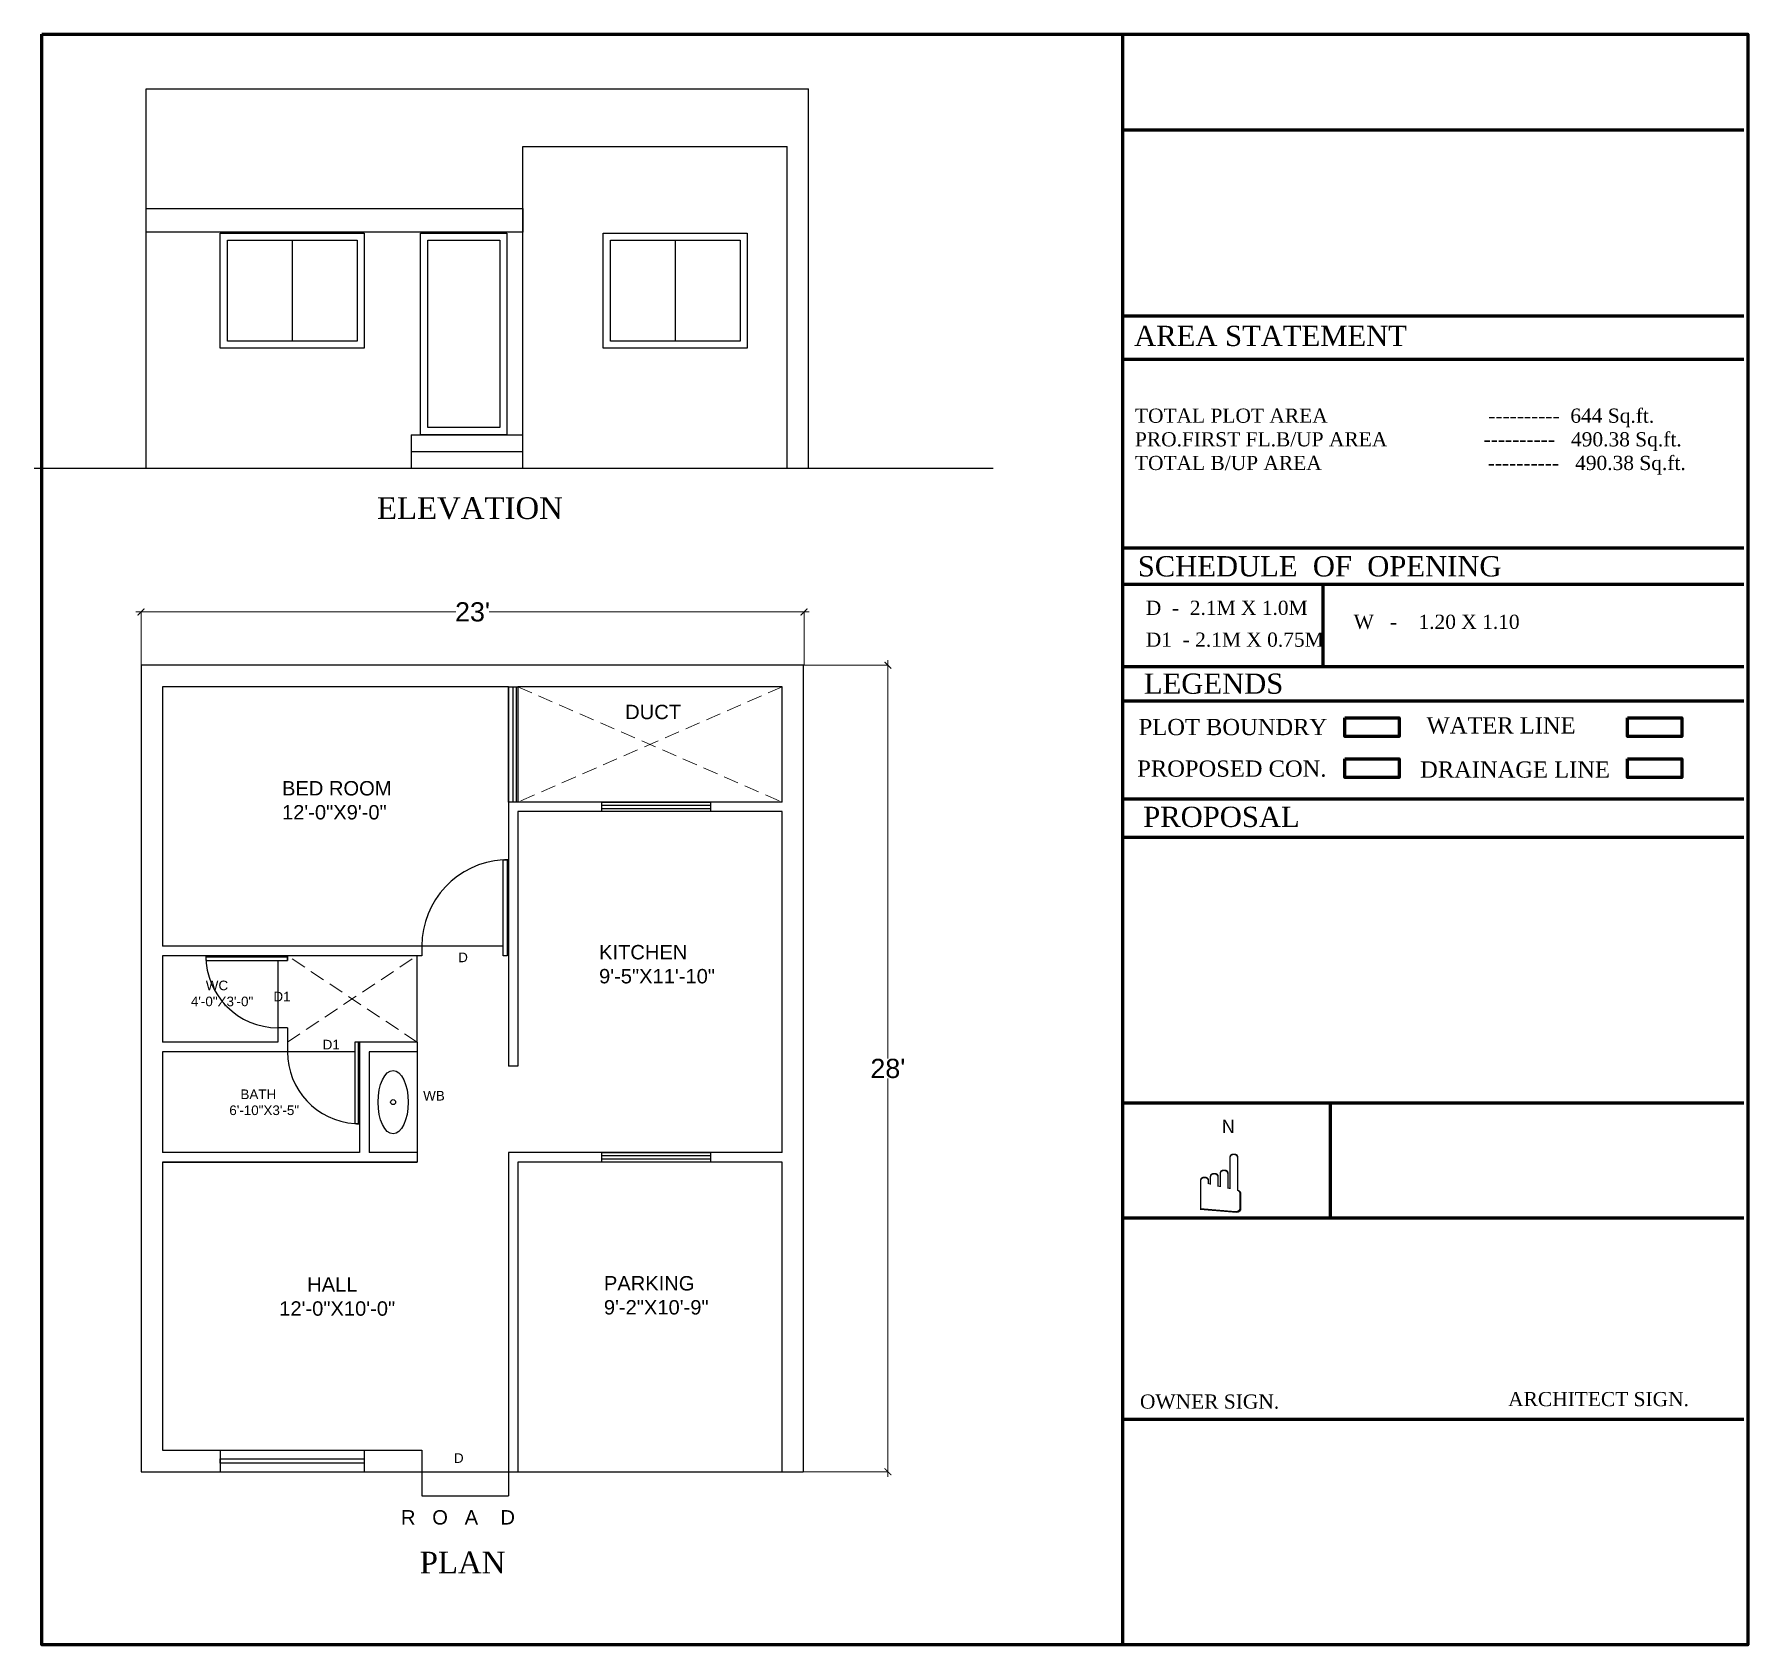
# Model space of a CAD drawing. Header units: inches. Extents: x 176 to 21551, y 16408 to 33639.
# Drawn here: x 10428 to 11142, y 16408 to 17079 of the extents above; entities that cross this region are included whole.
import ezdxf

# ---------------------------------------------------------------- set-up
doc = ezdxf.new("R2010")
doc.units = ezdxf.units.IN
doc.header["$LTSCALE"] = 25
doc.header["$MEASUREMENT"] = 0
doc.linetypes.add('DASHED2', pattern=[0.375, 0.25, -0.125])
doc.styles.get("Standard").update_dxf_attribs({"font": 'arial.ttf', "height": 8})
doc.styles.add('style2', font='times.ttf', dxfattribs={"height": 0.1})
doc.dimstyles.get("Standard").update_dxf_attribs({"dimtxt": 0.18, "dimasz": 0.18, "dimexe": 0.18, "dimexo": 0.0625, "dimgap": 0.09, "dimtad": 0, "dimtih": 1, "dimtoh": 1, "dimdec": 4, "dimzin": 0, "dimdsep": 46, "dimtxsty": 'Standard', "dimcen": 0.09, "dimadec": 0, "dimazin": 0, "dimtfac": 1, "dimtdec": 4, "dimtofl": 0, "dimtmove": 0, "dimatfit": 3, "dimfxl": 1, "dimtolj": 1, "dimtzin": 0, "dimarcsym": 0})

msp = doc.modelspace()

# ---------------------------------------------------------------- texts
at = {"color": 7, "linetype": 'ByBlock', "attachment_point": 1}
for s, insert, char_height, width in [('{\\fTimes New Roman|b0|i0|c0|p18;AREA STATEMENT}', (10886.32, 16957.65), 8.4375, 405), ('{\\fTimes New Roman|b0|i0|c0|p18;TOTAL PLOT AREA                              ----------  644 Sq.ft.\\PPRO.FIRST FL.B/UP AREA                  ----------   490.38 Sq.ft.\\PTOTAL B/UP AREA                               ----------   490.38 Sq.ft.}', (10886.66, 16923.16), 5.9062, 337.5), ('{\\fTimes New Roman|b0|i0|c0|p18;ELEVATION}', (10570.92, 16886.21), 9.0489, 482.6096), ('{\\fTimes New Roman|b0|i0|c0|p18;SCHEDULE  OF  OPENING}', (10887.83, 16861.68), 8.4375, 405), ('{\\fTimes New Roman|b0|i0|c0|p18;D  -  2.1M X 1.0M  \\P   } \\P   ', (10891.17, 16843.12), 5.9062, 337.5), ('   \\P{\\fTimes New Roman|b0|i0|c0|p18;W   -    1.20 X 1.10       }', (10977.76, 16847.14), 5.9062, 337.5), ('{\\fTimes New Roman|b0|i0|c0|p18;D1  - 2.1M X 0.75M  \\P   } \\P   ', (10891.17, 16829.86), 5.9062, 337.5), ('{\\fTimes New Roman|b0|i0|c0|p18;LEGENDS}', (10890.39, 16812.8), 8.4375, 405), ('{\\fTimes New Roman|b0|i0|c0|p18;WATER LINE}', (11008.14, 16794.56), 6.7556, 405), ('{\\fTimes New Roman|b0|i0|c0|p18;PLOT BOUNDRY}', (10888.21, 16793.88), 6.7556, 405), ('{\\fTimes New Roman|b0|i0|c0|p18;PROPOSED CON.}', (10887.62, 16776.57), 6.7556, 405), ('{\\fTimes New Roman|b0|i0|c0|p18;DRAINAGE LINE}', (11005.44, 16776.18), 6.7556, 405), ('{\\fTimes New Roman|b0|i0|c0|p18;PROPOSAL}', (10890.12, 16757.31), 8.4375, 405), ('{\\fTimes New Roman|b0|i0|c0|p18; OWNER SIGN. }                                       ', (10886.51, 16512.48), 5.9062, 168.75), ('{\\fTimes New Roman|b0|i0|c0|p18;ARCHITECT SIGN.}                                         ', (11042.1, 16513.51), 5.9062, 168.75), ('{\\fTimes New Roman|b0|i0|c0|p18;PLAN}', (10588.72, 16447), 9.0489, 482.6096)]:
    msp.add_mtext(s, dxfattribs=dict(at, insert=insert, char_height=char_height, width=width))
at = {"ltscale": 0.1, "attachment_point": 1}
for s, insert, char_height, width in [('DUCT', (10674.3, 16799.78), 6, 95.1506), ('BED ROOM\\P12\'-0"X9\'-0"', (10531.35, 16768), 6, 95.1506), ('    D', (10598.54, 16696.55), 4, 95.1506), ('KITCHEN\\P9\'-5"X11\'-10"', (10663.43, 16699.72), 6, 95.1506), ('    WC\\P4\'-0"X3\'-0"', (10493.4, 16684.87), 4, 95.1506), ('    D1', (10521.58, 16680.23), 4, 95.1506), ('    D1', (10542.08, 16660.22), 4, 95.1506), ('   BATH\\P6\'-10"X3\'-5"', (10509.4, 16639.53), 4, 95.1506), ('WB', (10590.16, 16638.91), 4, 9.4766), ('     HALL\\P12\'-0"X10\'-0"', (10530.2, 16561.28), 6, 95.1506), ('PARKING\\P9\'-2"X10\'-9"', (10665.44, 16561.79), 6, 95.1506), ('    D', (10596.77, 16487.97), 4, 95.1506), ('R   O   A    D', (10580.9, 16464.3), 6, 95.1506)]:
    msp.add_mtext(s, dxfattribs=dict(at, insert=insert, char_height=char_height, width=width))
at = {"color": 7, "insert": (10922.89, 16626.92), "char_height": 6.3155, "width": 83.6214, "attachment_point": 1, "style": 'style2'}
msp.add_mtext('{\\fVineta BT|b0|i0|c0|p0;\\H0.875x;N}', dxfattribs=at)
at = {"color": 7, "insert": (10936.98, 16615.81), "char_height": 25.0004, "width": 274.4563, "attachment_point": 1, "rotation": 270, "style": 'style2'}
msp.add_mtext('{\\fWingdings|b0|i0|c2|p0;\\H1.083x;E}', dxfattribs=at)

# ---------------------------------------------------------------- blocks, each defined once
blk = doc.blocks.new('_ArchTick')
at = {"color": 0, "linetype": 'ByBlock', "const_width": 0.15}
blk.add_lwpolyline([(-0.5, -0.5), (0.5, 0.5)], dxfattribs=at)
blk = doc.blocks.new('*D27')
at = {"color": 0, "lineweight": 20, "ltscale": 0.1, "transparency": 16777216}
for p, q in [((10470.51, 16838.43), (10603.78, 16838.43)), ((10472.64, 16816.43), (10472.64, 16838.61)), ((10750.94, 16838.43), (10617.68, 16838.43)), ((10748.82, 16816.43), (10748.82, 16838.61))]:
    blk.add_line(p, q, dxfattribs=at)
at = {"layer": 'Defpoints', "color": 0, "ltscale": 0.1, "transparency": 16777216}
for p in [(10748.82, 16838.43), (10472.64, 16816.25), (10748.82, 16816.25)]:
    blk.add_point(p, dxfattribs=at)
at = {"color": 0, "lineweight": 20, "ltscale": 0.1, "transparency": 16777216, "xscale": 2.8125, "yscale": 2.8125, "zscale": 2.8125, "rotation": 180}
blk.add_blockref('_ArchTick', (10472.64, 16838.43), dxfattribs=at)
at = {"color": 0, "lineweight": 20, "ltscale": 0.1, "transparency": 16777216, "xscale": 2.8125, "yscale": 2.8125, "zscale": 2.8125}
blk.add_blockref('_ArchTick', (10748.82, 16838.43), dxfattribs=at)
at = {"color": 0, "ltscale": 0.1, "transparency": 16777216, "insert": (10610.73, 16838.43), "char_height": 8, "attachment_point": 5}
blk.add_mtext("\\A1;23'", dxfattribs=at)
blk = doc.blocks.new('*D28')
at = {"color": 0, "lineweight": 20, "ltscale": 0.1, "transparency": 16777216}
for p, q in [((10748.82, 16816.25), (10783.92, 16816.25)), ((10783.74, 16818.37), (10783.74, 16652.42)), ((10783.74, 16478.12), (10783.74, 16644.07)), ((10748.82, 16480.25), (10783.92, 16480.25))]:
    blk.add_line(p, q, dxfattribs=at)
at = {"layer": 'Defpoints', "color": 0, "ltscale": 0.1, "transparency": 16777216}
for p in [(10748.64, 16816.25), (10748.64, 16480.25), (10783.74, 16480.25)]:
    blk.add_point(p, dxfattribs=at)
at = {"color": 0, "lineweight": 20, "ltscale": 0.1, "transparency": 16777216, "xscale": 2.8125, "yscale": 2.8125, "zscale": 2.8125}
for p, rotation in [((10783.74, 16816.25), 90), ((10783.74, 16480.25), 270)]:
    blk.add_blockref('_ArchTick', p, dxfattribs=dict(at, rotation=rotation))
at = {"color": 0, "ltscale": 0.1, "transparency": 16777216, "insert": (10783.74, 16648.25), "char_height": 8, "attachment_point": 5}
blk.add_mtext("\\A1;28'", dxfattribs=at)

# ---------------------------------------------------------------- dimensions: what is measured, and where the dimension line sits
at = {"ltscale": 0.1}
dim = msp.add_linear_dim(base=(10748.82, 16838.43), p1=(10472.64, 16816.25), p2=(10748.82, 16816.25), dimstyle='Standard', override={"dimasz": 2.8125, "dimexo": 0.18, "dimdec": 0, "dimlunit": 4, "dimblk": 'ArchTick', "dimcen": 0, "dimdle": 2.125, "dimadec": 2, "dimtdec": 0, "dimldrblk": 'ArchTick', "dimlwd": 20, "dimlwe": 20}, dxfattribs=at)
dim.commit()
dim.dimension.update_dxf_attribs({"geometry": '*D27', "text_midpoint": (10610.73, 16838.43)})
dim = msp.add_linear_dim(base=(10783.74, 16480.25), p1=(10748.64, 16816.25), p2=(10748.64, 16480.25), angle=90, dimstyle='Standard', override={"dimasz": 2.8125, "dimexo": 0.18, "dimdec": 0, "dimlunit": 4, "dimblk": 'ArchTick', "dimcen": 0, "dimdle": 2.125, "dimadec": 2, "dimtdec": 0, "dimldrblk": 'ArchTick', "dimlwd": 20, "dimlwe": 20}, dxfattribs=at)
dim.commit()
dim.dimension.update_dxf_attribs({"geometry": '*D28', "text_midpoint": (10783.74, 16648.25)})

# ---------------------------------------------------------------- linework, layer by layer
at = {"ltscale": 0.1}
for p, q in [((10474.72, 16898.28), (10474.72, 17056.28)), ((10474.72, 17056.28), (10750.72, 17056.28)), ((10750.72, 16898.28), (10750.72, 17056.28)), ((10631.72, 16898.28), (10631.72, 17032.28)), ((10631.72, 17032.28), (10741.72, 17032.28)), ((10741.72, 16898.28), (10741.72, 17032.28)), ((10585.22, 16912.28), (10631.72, 16912.28)), ((10585.22, 16905.28), (10631.72, 16905.28)), ((10428.16, 16898.28), (10827.59, 16898.28)), ((10748.64, 16816.25), (10472.64, 16816.25)), ((10472.64, 16816.25), (10472.64, 16480.25)), ((10748.64, 16480.25), (10748.64, 16816.25)), ((10748.64, 16816.25), (10748.64, 16816.25)), ((10481.64, 16807.25), (10481.64, 16699.25)), ((10625.64, 16807.25), (10481.64, 16807.25)), ((10625.64, 16807.25), (10625.64, 16649.25)), ((10739.64, 16807.25), (10629.64, 16807.25)), ((10629.64, 16807.25), (10629.64, 16759.25)), ((10739.64, 16759.25), (10739.64, 16807.25)), ((10739.64, 16759.25), (10629.64, 16759.25)), ((10739.64, 16755.25), (10629.64, 16755.25)), ((10629.64, 16755.25), (10629.64, 16649.25)), ((10739.64, 16613.25), (10739.64, 16755.25)), ((10623.44, 16699.25), (10481.64, 16699.25)), ((10589.64, 16695.25), (10481.64, 16695.25)), ((10481.64, 16695.25), (10481.64, 16659.25)), ((10533.64, 16695.25), (10533.64, 16693.21)), ((10589.64, 16699.25), (10589.64, 16695.25)), ((10589.64, 16699.25), (10589.64, 16695.25)), ((10625.64, 16699.25), (10625.09, 16699.25)), ((10529.64, 16693.21), (10529.64, 16659.25)), ((10529.64, 16659.25), (10481.64, 16659.25)), ((10533.64, 16665.25), (10529.64, 16665.25)), ((10533.64, 16665.25), (10533.64, 16655.25)), ((10587.64, 16659.25), (10561.64, 16659.25)), ((10563.64, 16659.25), (10563.64, 16613.25)), ((10563.64, 16659.25), (10563.64, 16655.25)), ((10587.64, 16659.25), (10587.64, 16655.25)), ((10587.64, 16659.25), (10587.64, 16655.25)), ((10587.64, 16659.25), (10587.64, 16609.25)), ((10561.64, 16655.25), (10481.64, 16655.25)), ((10561.64, 16655.25), (10481.64, 16655.25)), ((10481.64, 16655.25), (10481.64, 16613.25)), ((10563.64, 16655.25), (10563.23, 16655.25)), ((10563.64, 16655.25), (10563.23, 16655.25)), ((10567.64, 16655.25), (10567.64, 16613.25)), ((10587.64, 16655.25), (10567.64, 16655.25)), ((10587.64, 16655.25), (10567.64, 16655.25)), ((10587.64, 16655.25), (10587.64, 16613.25)), ((10629.64, 16649.25), (10625.64, 16649.25)), ((10563.64, 16613.25), (10481.64, 16613.25)), ((10481.64, 16609.25), (10587.64, 16609.25)), ((10587.64, 16609.25), (10481.64, 16609.25)), ((10481.64, 16609.25), (10481.64, 16489.25)), ((10587.64, 16613.25), (10567.64, 16613.25)), ((10587.64, 16613.25), (10587.64, 16609.25)), ((10739.64, 16613.25), (10625.64, 16613.25)), ((10629.64, 16613.25), (10625.64, 16613.25)), ((10625.64, 16613.25), (10625.64, 16480.25)), ((10739.64, 16609.25), (10629.64, 16609.25)), ((10629.64, 16609.25), (10629.64, 16480.25)), ((10739.64, 16480.25), (10739.64, 16609.25)), ((10481.64, 16489.25), (10589.64, 16489.25)), ((10505.64, 16489.25), (10505.64, 16480.25)), ((10565.64, 16489.25), (10565.64, 16480.25)), ((10589.64, 16489.25), (10589.64, 16480.25)), ((10472.64, 16480.25), (10748.64, 16480.25)), ((10589.64, 16480.25), (10589.64, 16470.25)), ((10625.64, 16480.25), (10625.64, 16470.25)), ((10589.64, 16470.25), (10625.64, 16470.25))]:
    msp.add_line(p, q, dxfattribs=at)
at = {"color": 7, "linetype": 'ByBlock', "lineweight": 60}
for p, q in [((10881.67, 17039.23), (11140.33, 17039.23)), ((10881.67, 16961.82), (11140.33, 16961.82)), ((10881.67, 16943.79), (11140.33, 16943.79)), ((10881.67, 16865.15), (11140.33, 16865.15)), ((10881.67, 16850.02), (11140.33, 16850.02)), ((10964.88, 16850.02), (10964.88, 16815.73)), ((10881.67, 16815.73), (11140.33, 16815.73)), ((10881.67, 16801.41), (11140.33, 16801.41)), ((10881.67, 16760.61), (11140.33, 16760.61)), ((10881.67, 16744.6), (11140.33, 16744.6)), ((10881.67, 16634), (11140.33, 16634)), ((10968.01, 16634), (10968.01, 16585.99)), ((10881.67, 16585.99), (11140.33, 16585.99)), ((10881.67, 16502.2), (11140.33, 16502.2))]:
    msp.add_line(p, q, dxfattribs=at)
at = {"color": 7, "ltscale": 0.1}
for p, q in [((10535.64, 16993.28), (10535.64, 16951.28)), ((10695.18, 16993.28), (10695.18, 16951.28)), ((10585.22, 16912.28), (10585.22, 16898.28)), ((10587.64, 16659.25), (10587.64, 16695.25))]:
    msp.add_line(p, q, dxfattribs=at)
at = {"linetype": 'DASHED2', "lineweight": 0}
for p, q in [((10629.64, 16807.25), (10739.64, 16759.25)), ((10739.64, 16807.25), (10629.64, 16759.25)), ((10533.64, 16659.26), (10587.64, 16695.25)), ((10587.64, 16659.25), (10533.64, 16695.25))]:
    msp.add_line(p, q, dxfattribs=at)
at = {"color": 1, "ltscale": 0.1}
msp.add_line((10748.64, 16480.25), (10748.64, 16480.25), dxfattribs=at)
at = {"color": 7, "linetype": 'ByBlock', "lineweight": 60}
for points in [[(10431.34, 17079.08), (11141.91, 17079.08), (11141.91, 16408.23), (10431.34, 16408.23)], [(10974.02, 16794.35), (10996.65, 16794.35), (10996.65, 16786.62), (10974.02, 16786.62)], [(11091.87, 16794.35), (11114.5, 16794.35), (11114.5, 16786.62), (11091.87, 16786.62)], [(10974.02, 16777.2), (10996.65, 16777.2), (10996.65, 16769.47), (10974.02, 16769.47)], [(11091.87, 16777.2), (11114.5, 16777.2), (11114.5, 16769.47), (11091.87, 16769.47)]]:
    msp.add_lwpolyline(points, close=True, dxfattribs=at)
msp.add_lwpolyline([(10881.67, 16408.23), (10881.67, 16408.23), (10881.67, 17079.08)], dxfattribs=at)
at = {"color": 7, "ltscale": 0.1}
for points in [[(10474.72, 17006.44), (10631.72, 17006.44), (10631.72, 16996.59), (10474.72, 16996.59)], [(10505.64, 16996.28), (10565.64, 16996.28), (10565.64, 16948.28), (10505.64, 16948.28)], [(10589.07, 16996.28), (10625.07, 16996.28), (10625.07, 16912.28), (10589.07, 16912.28)], [(10665.18, 16996.28), (10725.18, 16996.28), (10725.18, 16948.28), (10665.18, 16948.28)], [(10508.64, 16993.28), (10562.64, 16993.28), (10562.64, 16951.28), (10508.64, 16951.28)], [(10592.07, 16993.28), (10622.07, 16993.28), (10622.07, 16915.28), (10592.07, 16915.28)], [(10668.18, 16993.28), (10722.18, 16993.28), (10722.18, 16951.28), (10668.18, 16951.28)], [(10625.64, 16807.25), (10629.64, 16807.25), (10629.64, 16759.25), (10625.64, 16759.25)], [(10627.64, 16807.25), (10628.84, 16807.25), (10628.84, 16759.25), (10627.64, 16759.25)]]:
    msp.add_lwpolyline(points, close=True, dxfattribs=at)
at = {"ltscale": 0.1}
for points in [[(10664.63, 16759.25), (10709.83, 16759.25), (10709.83, 16755.25), (10664.63, 16755.25)], [(10664.63, 16758.01), (10709.83, 16758.01), (10709.83, 16756.45), (10664.63, 16756.45)], [(10625.09, 16695.25), (10623.44, 16695.25), (10623.44, 16735.21), (10625.09, 16735.21)], [(10533.64, 16694.68), (10499.68, 16694.68), (10499.68, 16693.21), (10533.64, 16693.21)], [(10563.23, 16659.25), (10561.64, 16659.25), (10561.64, 16625.29), (10563.23, 16625.29)], [(10664.63, 16613.25), (10709.83, 16613.25), (10709.83, 16609.25), (10664.63, 16609.25)], [(10664.63, 16612.01), (10709.83, 16612.01), (10709.83, 16610.45), (10664.63, 16610.45)], [(10505.64, 16485.71), (10565.64, 16485.71), (10565.64, 16483.83), (10505.64, 16483.83)]]:
    msp.add_lwpolyline(points, close=True, dxfattribs=at)
msp.add_circle((10577.64, 16634.25), 1.03, dxfattribs=at)
for centre, radius, start, end in [((10625.64, 16699.25), 36, 93.50119, 180), ((10625.64, 16699.25), 36, 90, 92.63169), ((10529.64, 16695.25), 30, 180, 270), ((10563.64, 16655.25), 30, 180, 266.18806), ((10563.64, 16655.25), 30, 266.97301, 270)]:
    msp.add_arc(centre, radius, start, end, dxfattribs=at)
msp.add_ellipse((10577.64, 16634.25), major_axis=(0, 13.23), ratio=0.474829, dxfattribs=at)

msp.set_redraw_order([(e.dxf.handle, doc.entitydb.next_handle()) for e in msp.query("TEXT MTEXT ATTDEF DIMENSION ARC_DIMENSION")])  # texts and dimensions are drawn at this point

doc.saveas('drawing.dxf')
